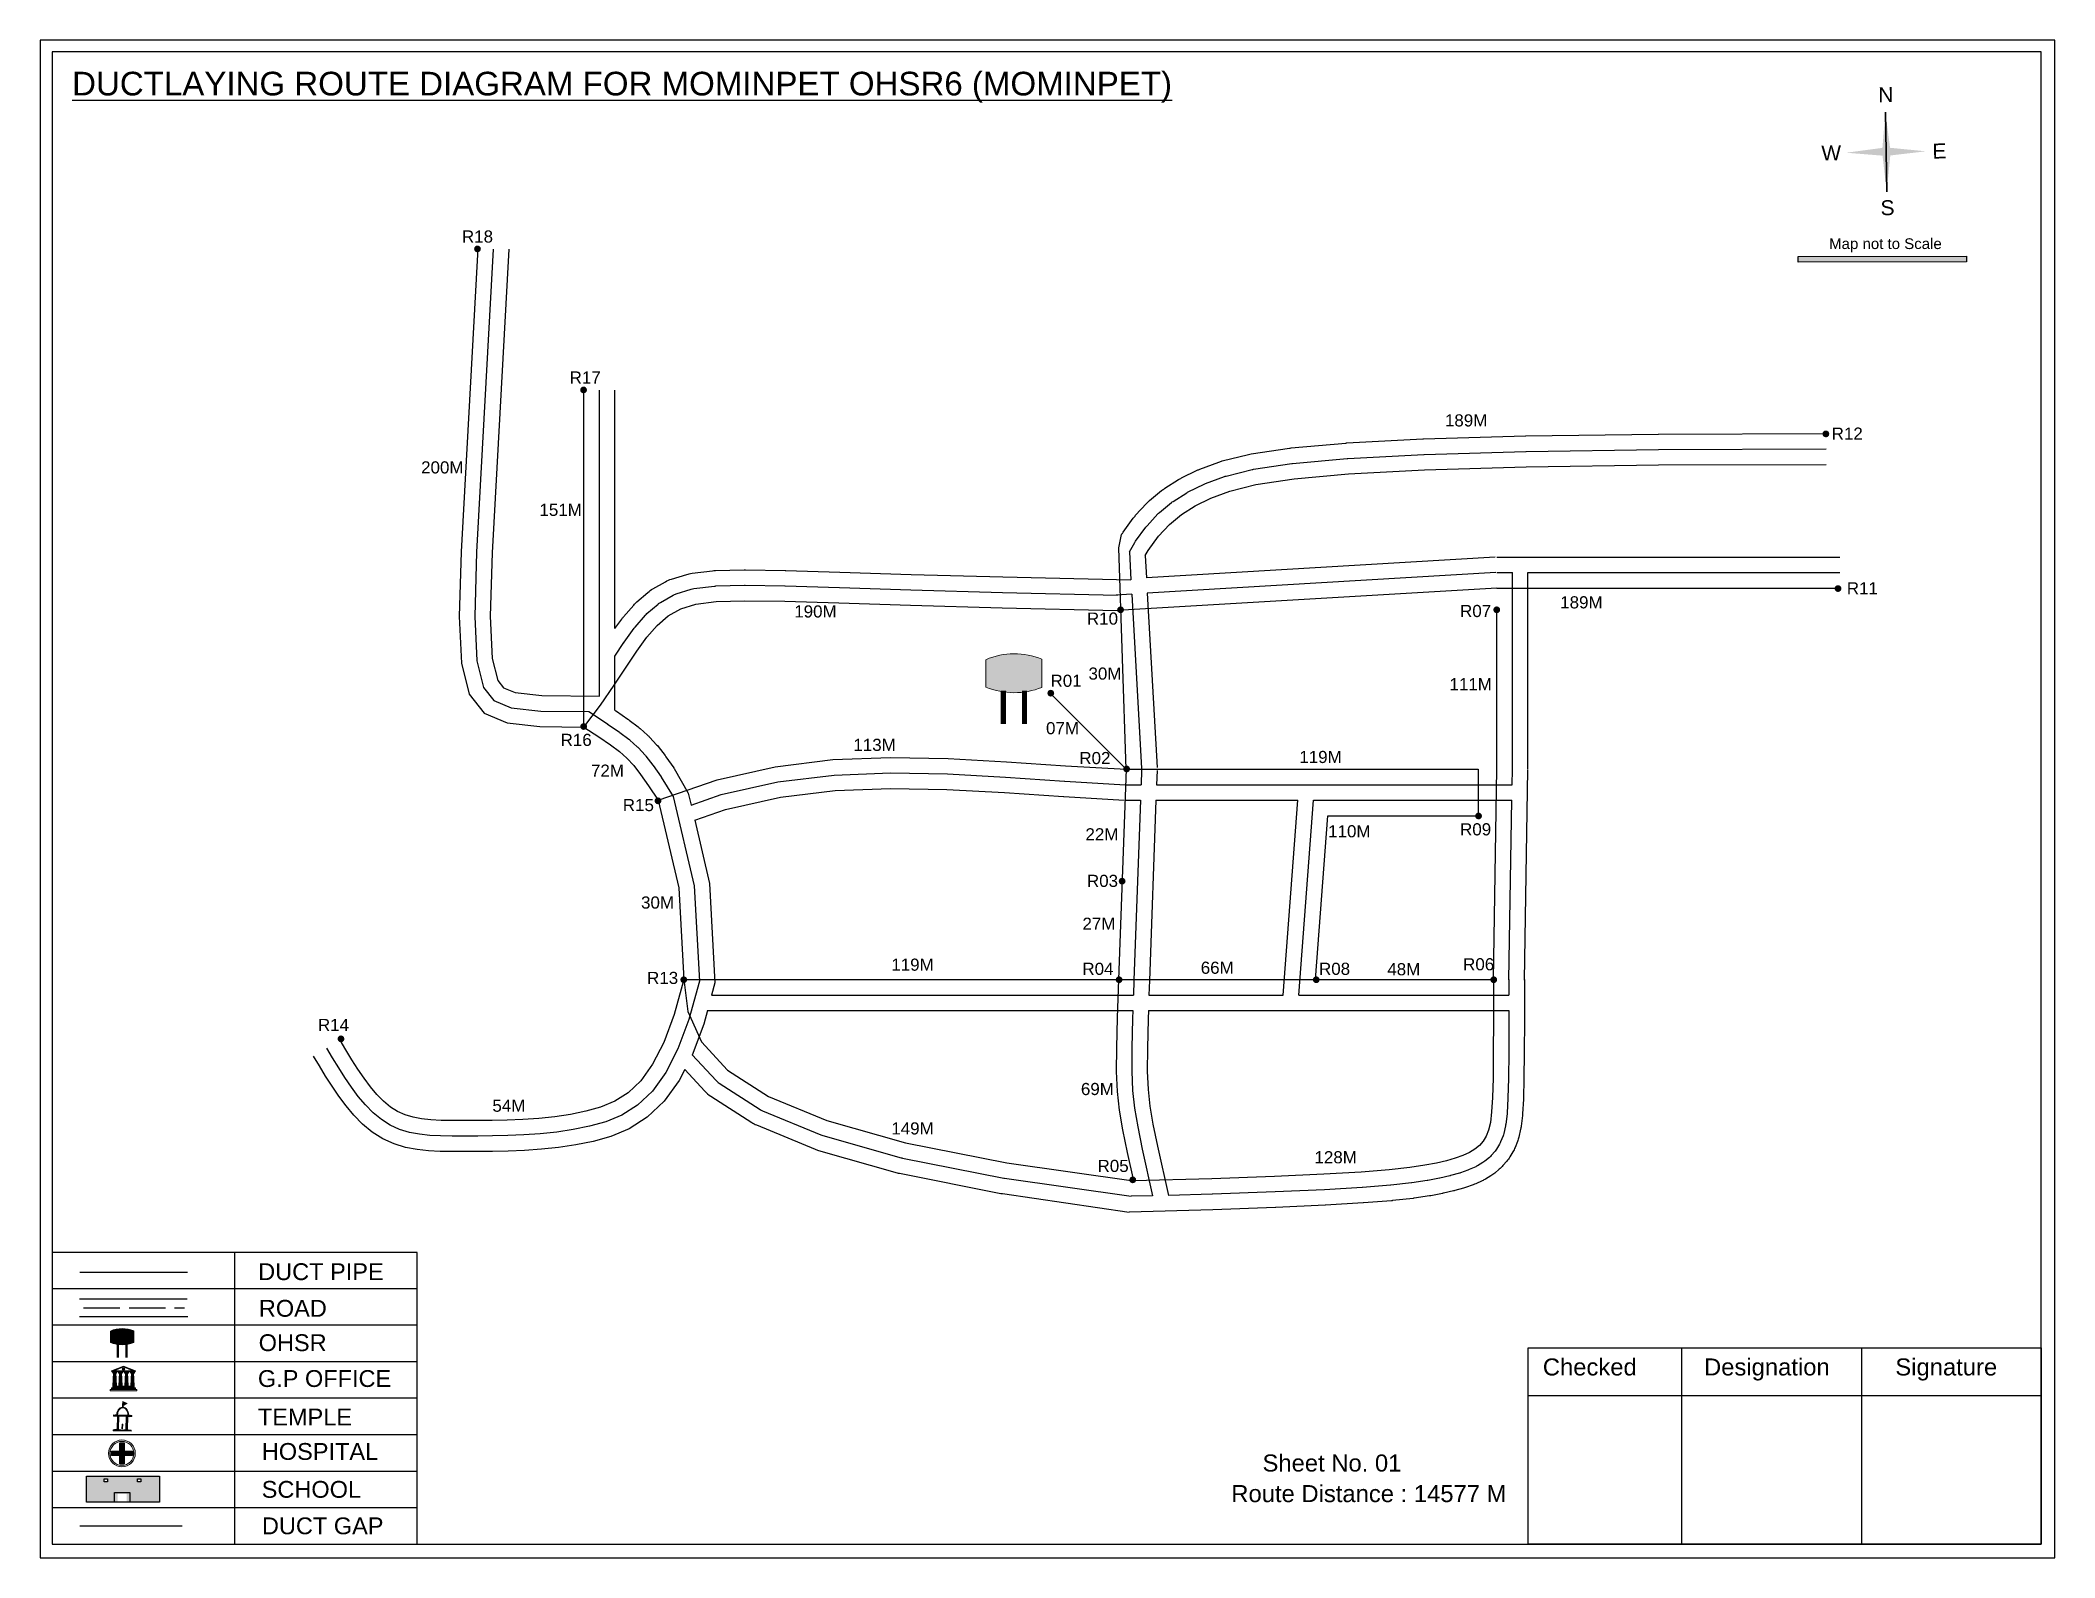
# Model space of a CAD drawing. Header units: inches. Extents: x 777 to 9331, y 1229 to 5049.
# Drawn here: x 2272 to 2937, y 1229 to 1730 of the extents above; entities that cross this region are included whole.
import ezdxf

# ---------------------------------------------------------------- set-up
doc = ezdxf.new("R2010")
doc.units = ezdxf.units.IN
doc.header["$MEASUREMENT"] = 0
doc.linetypes.add('ACAD_ISO02W100', pattern=[15, 12, -3])
doc.layers.add('LANDMARK', color=7, linetype='Continuous')
doc.layers.add('OHT', color=7, linetype='Continuous')
doc.styles.get("Standard").update_dxf_attribs({"font": 'arial.ttf'})

msp = doc.modelspace()

# ---------------------------------------------------------------- texts
at = {"color": 242, "true_color": 0xcd2027}
msp.add_text('%%UDUCTLAYING ROUTE DIAGRAM FOR MOMINPET OHSR6 (MOMINPET)', height=7.8, dxfattribs=at).set_placement((2282.99, 1711.53))
for s, p in [('N', (2878.42, 1709.28)), ('W', (2859.67, 1690.05)), ('E', (2896.27, 1690.69)), ('S', (2879.17, 1671.99))]:
    msp.add_text(s, height=4.95, rotation=1.00631).set_placement(p)
for s, height, p in [('R18', 4, (2411.5, 1663)), ('Map not to Scale', 3.5424, (2862.19, 1660.87)), ('R17', 4, (2447, 1616.5)), ('189M', 4, (2735.54, 1602.36)), ('R12', 4, (2863.03, 1598)), ('200M', 4, (2398.04, 1586.86)), ('151M', 4, (2437.04, 1572.86)), ('R11', 4, (2868.03, 1547)), ('190M', 4, (2521.04, 1539.36)), ('R10', 4, (2617.53, 1537)), ('R07', 4, (2740.53, 1539.5)), ('189M', 4, (2773.54, 1542.36)), ('30M', 4, (2618.04, 1518.86)), ('R01', 4, (2605.53, 1516.5)), ('111M', 4, (2737.04, 1515.36)), ('R16', 4, (2444.03, 1497)), ('07M', 4, (2604.04, 1500.86)), ('113M', 4, (2540.54, 1495.36)), ('R02', 4, (2615.03, 1491)), ('119M', 4, (2687.54, 1491.36)), ('72M', 4, (2454.04, 1486.86)), ('R15', 4, (2464.53, 1475.5)), ('22M', 4, (2617.04, 1465.86)), ('110M', 4, (2697.04, 1466.86)), ('R09', 4, (2740.53, 1467.5)), ('R03', 4, (2617.53, 1450.5)), ('30M', 4, (2470.54, 1443.36)), ('27M', 4, (2616.04, 1436.36)), ('R13', 4, (2472.53, 1418.5)), ('119M', 4, (2553.04, 1422.86)), ('R04', 4, (2616.03, 1421.5)), ('66M', 4, (2655.04, 1421.86)), ('R08', 4, (2694.03, 1421.5)), ('48M', 4, (2716.54, 1421.36)), ('R06', 4, (2741.53, 1423)), ('R14', 4, (2364.03, 1403)), ('69M', 4, (2615.54, 1381.86)), ('54M', 4, (2421.54, 1376.36)), ('149M', 4, (2553.04, 1368.86)), ('128M', 4, (2692.54, 1359.36)), ('R05', 4, (2621.03, 1356.5)), ('DUCT PIPE', 5.551, (2344.33, 1320.84)), ('ROAD ', 5.551, (2344.56, 1308.76)), ('OHSR', 5.551, (2344.49, 1297.42)), ('Checked', 5.616, (2767.81, 1289.39)), ('Designation', 5.616, (2820.95, 1289.39)), ('Signature', 5.616, (2884.02, 1289.39)), ('G.P OFFICE', 5.551, (2344.24, 1285.6)), ('TEMPLE', 5.551, (2344.24, 1272.91)), ('HOSPITAL', 5.551, (2345.53, 1261.55)), ('Sheet No. 01', 5.616, (2675.4, 1257.71)), ('SCHOOL', 5.551, (2345.49, 1249.05)), ('Route Distance : 14577 M', 5.616, (2665.12, 1247.62)), ('DUCT GAP', 5.551, (2345.57, 1237.02))]:
    msp.add_text(s, height=height).set_placement(p)

# ---------------------------------------------------------------- blocks, each defined once
blk = doc.blocks.new('OHT')
at = {"linetype": 'Continuous', "lineweight": 0, "true_color": 0x0ffffc}
blk.add_hatch(color=4, dxfattribs=at).paths.add_polyline_path([(0.012, 1), (0, 1, 0.101323), (-0.4, 0.916), (-0.4, 0.525, 0.194075), (0.399, 0.521), (0.399, 0.921, 0.097877)])
at = {"color": 4, "linetype": 'Continuous', "lineweight": 0, "true_color": 0x0ffffc, "flags": 128}
for points in [[(-0.4, 0.525), (-0.4, 0.916)], [(0.399, 0.521), (0.399, 0.921)]]:
    blk.add_lwpolyline(points, dxfattribs=at)
at = {"color": 4, "linetype": 'Continuous', "lineweight": 0, "true_color": 0x0ffffc, "const_width": 0.075, "flags": 128}
for points in [[(-0.15, 0), (-0.15, 0.475)], [(0.15, 0), (0.15, 0.473)]]:
    blk.add_lwpolyline(points, dxfattribs=at)
at = {"color": 4, "linetype": 'Continuous', "lineweight": 0, "true_color": 0x0ffffc}
for centre, radius, start, end in [((0.006, -0.019), 1.019, 67.3109, 113.4711), ((0.004, 1.513), 1.068, 247.7682, 291.7007)]:
    blk.add_arc(centre, radius, start, end, dxfattribs=at)
blk = doc.blocks.new('Government_Office')
at = {"linetype": 'Continuous', "lineweight": 0, "true_color": 0xff0000}
h = blk.add_hatch(color=1, dxfattribs=at)
h.paths.add_polyline_path([(0.44, 0.72), (0.45, 0.75), (0, 0.93), (-0.45, 0.75), (-0.44, 0.72)])
h.paths.add_polyline_path([(0.355, 0.75), (-0.355, 0.75), (0, 0.9)], flags=16)
h.paths.add_polyline_path([(0, 0.778, -1), (0, 0.872, -1)], flags=0)
h = blk.add_hatch(color=1, dxfattribs=at)
edge = h.paths.add_edge_path()
edge.add_arc((0, 0.825), 0.0467, 90, 270)
edge.add_arc((0, 0.825), 0.0467, 270, 450)
for points in [[(-0.5, 0.05), (0.5, 0.05), (0.5, 0), (-0.5, 0)], [(-0.45, 0.075), (-0.45, 0.12), (0.45, 0.12), (0.45, 0.075)], [(-0.4, 0.14), (-0.4, 0.18), (0.4, 0.18), (0.4, 0.14)]]:
    blk.add_hatch(color=1, dxfattribs=at).paths.add_polyline_path(points)
h = blk.add_hatch(color=1, dxfattribs=at)
edge = h.paths.add_edge_path()
edge.add_line((-0.27, 0.195), (-0.295, 0.675))
edge.add_line((-0.295, 0.675), (-0.29, 0.675))
edge.add_arc((-0.278, 0.688), 0.0176, 225.30401, 441.56588)
edge.add_line((-0.275, 0.705), (-0.395, 0.705))
edge.add_arc((-0.392, 0.688), 0.0176, 98.43412, 314.69599)
edge.add_line((-0.38, 0.675), (-0.375, 0.675))
edge.add_line((-0.375, 0.675), (-0.4, 0.195))
edge.add_line((-0.4, 0.195), (-0.27, 0.195))
h = blk.add_hatch(color=1, dxfattribs=at)
edge = h.paths.add_edge_path()
edge.add_line((-0.047, 0.195), (-0.072, 0.675))
edge.add_line((-0.072, 0.675), (-0.067, 0.675))
edge.add_arc((-0.054, 0.688), 0.0176, 225.30401, 441.56588)
edge.add_line((-0.052, 0.705), (-0.172, 0.705))
edge.add_arc((-0.169, 0.688), 0.0176, 98.43412, 314.69599)
edge.add_line((-0.157, 0.675), (-0.152, 0.675))
edge.add_line((-0.152, 0.675), (-0.177, 0.195))
edge.add_line((-0.177, 0.195), (-0.047, 0.195))
h = blk.add_hatch(color=1, dxfattribs=at)
edge = h.paths.add_edge_path()
edge.add_line((0.177, 0.195), (0.152, 0.675))
edge.add_line((0.152, 0.675), (0.157, 0.675))
edge.add_arc((0.169, 0.688), 0.0176, 225.30401, 441.56588)
edge.add_line((0.172, 0.705), (0.052, 0.705))
edge.add_arc((0.054, 0.688), 0.0176, 98.43412, 314.69599)
edge.add_line((0.067, 0.675), (0.072, 0.675))
edge.add_line((0.072, 0.675), (0.047, 0.195))
edge.add_line((0.047, 0.195), (0.177, 0.195))
h = blk.add_hatch(color=1, dxfattribs=at)
edge = h.paths.add_edge_path()
edge.add_line((0.4, 0.195), (0.375, 0.675))
edge.add_line((0.375, 0.675), (0.38, 0.675))
edge.add_arc((0.392, 0.688), 0.0176, 225.30401, 441.56588)
edge.add_line((0.395, 0.705), (0.275, 0.705))
edge.add_arc((0.278, 0.688), 0.0176, 98.43412, 314.69599)
edge.add_line((0.29, 0.675), (0.295, 0.675))
edge.add_line((0.295, 0.675), (0.27, 0.195))
edge.add_line((0.27, 0.195), (0.4, 0.195))
at = {"color": 1, "linetype": 'Continuous', "lineweight": 0, "true_color": 0xff0000, "flags": 128}
for points in [[(-0.45, 0.75), (-0.44, 0.72), (0.44, 0.72), (0.45, 0.75), (0, 0.93)], [(-0.355, 0.75), (0.355, 0.75), (0, 0.9)], [(-0.5, 0.05), (0.5, 0.05), (0.5, 0), (-0.5, 0)], [(-0.45, 0.075), (-0.45, 0.12), (0.45, 0.12), (0.45, 0.075)], [(-0.4, 0.14), (-0.4, 0.18), (0.4, 0.18), (0.4, 0.14)]]:
    blk.add_lwpolyline(points, close=True, dxfattribs=at)
for points in [[(0, 0.872, 1), (0, 0.778, 1)], [(-0.27, 0.195), (-0.295, 0.675), (-0.29, 0.675, 1.379694), (-0.275, 0.705), (-0.395, 0.705, 1.379694), (-0.38, 0.675), (-0.375, 0.675), (-0.4, 0.195)], [(-0.047, 0.195), (-0.072, 0.675), (-0.067, 0.675, 1.379694), (-0.052, 0.705), (-0.172, 0.705, 1.379694), (-0.157, 0.675), (-0.152, 0.675), (-0.177, 0.195)], [(0.177, 0.195), (0.152, 0.675), (0.157, 0.675, 1.379694), (0.172, 0.705), (0.052, 0.705, 1.379694), (0.067, 0.675), (0.072, 0.675), (0.047, 0.195)], [(0.4, 0.195), (0.375, 0.675), (0.38, 0.675, 1.379694), (0.395, 0.705), (0.275, 0.705, 1.379694), (0.29, 0.675), (0.295, 0.675), (0.27, 0.195)]]:
    blk.add_lwpolyline(points, format="xyb", close=True, dxfattribs=at)
blk = doc.blocks.new('Temple')
at = {"linetype": 'Continuous', "lineweight": 0, "true_color": 0xff0000}
h = blk.add_hatch(color=1, dxfattribs=at)
edge = h.paths.add_edge_path()
edge.add_line((0.175, 0.49), (0.225, 0.49))
edge.add_line((0.225, 0.49), (0.225, 0.497))
edge.add_line((0.225, 0.497), (0.307, 0.497))
edge.add_line((0.307, 0.497), (0.307, 0.533))
edge.add_line((0.307, 0.533), (0.257, 0.533))
edge.add_line((0.257, 0.533), (0.257, 0.54))
edge.add_line((0.257, 0.54), (0.2, 0.54))
edge.add_spline(control_points=[(0.2, 0.54), (0.2, 0.589), (0.19, 0.638), (0.142, 0.743), (0.092, 0.79), (0.027, 0.805), (0.02, 0.806), (0.012, 0.806)], knot_values=[4.712389, 4.712389, 4.712389, 4.712389, 5.278166, 5.278166, 6.117402, 6.117402, 6.223801, 6.223801, 6.223801, 6.223801], degree=3, periodic=0)
edge.add_line((0.012, 0.806), (0.012, 0.79))
edge.add_line((0.012, 0.79), (-0.012, 0.79))
edge.add_line((-0.012, 0.79), (-0.012, 0.806))
edge.add_spline(control_points=[(-0.012, 0.806), (-0.055, 0.802), (-0.096, 0.781), (-0.171, 0.699), (-0.197, 0.628), (-0.2, 0.55), (-0.2, 0.545), (-0.2, 0.54)], knot_values=[6.343965, 6.343965, 6.343965, 6.343965, 6.956638, 6.956638, 7.795874, 7.795874, 7.853982, 7.853982, 7.853982, 7.853982], degree=3, periodic=0)
edge.add_line((-0.2, 0.54), (-0.257, 0.54))
edge.add_line((-0.257, 0.54), (-0.257, 0.533))
edge.add_line((-0.257, 0.533), (-0.307, 0.533))
edge.add_line((-0.307, 0.533), (-0.307, 0.497))
edge.add_line((-0.307, 0.497), (-0.225, 0.497))
edge.add_line((-0.225, 0.497), (-0.225, 0.49))
edge.add_line((-0.225, 0.49), (-0.175, 0.49))
edge.add_line((-0.175, 0.49), (-0.175, 0.07))
edge.add_arc((-0.205, 0.07), 0.03, -90, 0, ccw=False)
edge.add_line((-0.205, 0.04), (-0.257, 0.04))
edge.add_line((-0.257, 0.04), (-0.257, 0.033))
edge.add_line((-0.257, 0.033), (-0.307, 0.033))
edge.add_line((-0.307, 0.033), (-0.307, 0))
edge.add_line((-0.307, 0), (0.307, 0))
edge.add_line((0.307, 0), (0.307, 0.033))
edge.add_line((0.307, 0.033), (0.257, 0.033))
edge.add_line((0.257, 0.033), (0.257, 0.04))
edge.add_line((0.257, 0.04), (0.205, 0.04))
edge.add_arc((0.205, 0.07), 0.03, 180, 270, ccw=False)
edge.add_line((0.175, 0.07), (0.175, 0.49))
h.paths.add_polyline_path([(0.125, 0.07, -0.414214), (0.095, 0.04), (0.05, 0.04), (0.05, 0.033), (-0.05, 0.033), (-0.05, 0.04), (-0.095, 0.04, -0.414214), (-0.125, 0.07), (-0.125, 0.497), (0.125, 0.497)], flags=16)
edge = h.paths.add_edge_path(flags=16)
edge.add_ellipse((0, 0.54), major_axis=(0, 0.242), ratio=0.722808, start_angle=270, end_angle=450, ccw=False)
edge.add_line((0.175, 0.54), (-0.175, 0.54))
h.paths.add_polyline_path([(0.012, 0.23), (0.012, 0.07), (-0.012, 0.07), (-0.012, 0.23)], flags=0)
h = blk.add_hatch(color=1, dxfattribs=at)
edge = h.paths.add_edge_path()
edge.add_line((0.012, 0.857), (0, 0.85))
edge.add_line((0, 0.85), (-0.003, 0.925))
edge.add_line((-0.003, 0.925), (-0.012, 0.925))
edge.add_line((-0.012, 0.925), (-0.012, 0.806))
edge.add_spline(control_points=[(-0.012, 0.806), (-0.004, 0.807), (0.004, 0.807), (0.012, 0.806)], knot_values=[6.223801, 6.223801, 6.223801, 6.223801, 6.343965, 6.343965, 6.343965, 6.343965], degree=3, periodic=0)
edge.add_line((0.012, 0.806), (0.012, 0.857))
h = blk.add_hatch(color=1, dxfattribs=at)
edge = h.paths.add_edge_path()
edge.add_line((0.012, 0.79), (0.012, 0.806))
edge.add_spline(control_points=[(0.012, 0.806), (0.004, 0.807), (-0.004, 0.807), (-0.012, 0.806)], knot_values=[6.223801, 6.223801, 6.223801, 6.223801, 6.343965, 6.343965, 6.343965, 6.343965], degree=3, periodic=0)
edge.add_line((-0.012, 0.806), (-0.012, 0.79))
edge.add_line((-0.012, 0.79), (0.012, 0.79))
at = {"linetype": 'Continuous', "lineweight": 0, "true_color": 0xe66000}
blk.add_hatch(color=32, dxfattribs=at).paths.add_polyline_path([(-0.006, 1), (0.147, 0.931), (0, 0.85)])
at = {"color": 1, "linetype": 'Continuous', "lineweight": 0, "true_color": 0xff0000, "flags": 128}
for points in [[(0.012, 0.925), (-0.012, 0.925), (-0.012, 0.79), (0.012, 0.79)], [(0.012, 0.23), (-0.012, 0.23), (-0.012, 0.07), (0.012, 0.07)]]:
    blk.add_lwpolyline(points, close=True, dxfattribs=at)
at = {"color": 32, "linetype": 'Continuous', "lineweight": 0, "true_color": 0xe66000, "flags": 128}
blk.add_lwpolyline([(-0.006, 1), (0.147, 0.931), (0, 0.85), (-0.006, 1)], dxfattribs=at)
at = {"color": 1, "linetype": 'Continuous', "lineweight": 0, "true_color": 0xff0000, "flags": 128}
blk.add_lwpolyline([(0.2, 0.54), (0.257, 0.54), (0.257, 0.533), (0.307, 0.533), (0.307, 0.497), (0.225, 0.497), (0.225, 0.49), (0.175, 0.49), (0.175, 0.07, 0.414214), (0.205, 0.04), (0.257, 0.04), (0.257, 0.033), (0.307, 0.033), (0.307, 0), (-0.307, 0), (-0.307, 0.033), (-0.257, 0.033), (-0.257, 0.04), (-0.205, 0.04, 0.414214), (-0.175, 0.07), (-0.175, 0.49), (-0.225, 0.49), (-0.225, 0.497), (-0.307, 0.497), (-0.307, 0.533), (-0.257, 0.533), (-0.257, 0.54), (-0.2, 0.54)], format="xyb", dxfattribs=at)
blk.add_lwpolyline([(-0.175, 0.54), (0.175, 0.54)], dxfattribs=at)
blk.add_lwpolyline([(0.125, 0.497), (0.125, 0.07, -0.414214), (0.095, 0.04), (0.05, 0.04), (0.05, 0.033), (-0.05, 0.033), (-0.05, 0.04), (-0.095, 0.04, -0.414214), (-0.125, 0.07), (-0.125, 0.497)], format="xyb", close=True, dxfattribs=at)
at = {"color": 1, "linetype": 'Continuous', "lineweight": 0, "true_color": 0xff0000}
blk.add_ellipse((0, 0.54), major_axis=(0, 0.242), ratio=0.722808, start_param=4.712389, end_param=7.853982, dxfattribs=at)
blk.add_open_spline([(0.2, 0.54), (0.2, 0.589), (0.19, 0.638), (0.142, 0.743), (0.092, 0.79), (-0.023, 0.816), (-0.085, 0.794), (-0.171, 0.699), (-0.197, 0.628), (-0.2, 0.55), (-0.2, 0.545), (-0.2, 0.54)], degree=3, knots=[4.712389, 4.712389, 4.712389, 4.712389, 5.278166, 5.278166, 6.117402, 6.117402, 6.956638, 6.956638, 7.795874, 7.795874, 7.853982, 7.853982, 7.853982, 7.853982], dxfattribs=at)
blk = doc.blocks.new('*U15')
at = {"color": 0, "linetype": 'ACAD_ISO02W100', "transparency": 16777216}
blk.add_line((-16.47, 0), (16.78, 0), dxfattribs=at)
blk = doc.blocks.new('Hospital')
at = {"linetype": 'Continuous', "lineweight": 0, "true_color": 0x000000}
h = blk.add_hatch(color=18, dxfattribs=at)
h.paths.add_polyline_path([(-0.5, 0, 1), (0.5, 0, 1)])
h.paths.add_polyline_path([(0.446, 0, -1), (-0.446, 0, -1)], flags=16)
at = {"linetype": 'Continuous', "true_color": 0xff0000}
blk.add_hatch(color=1, dxfattribs=at).paths.add_polyline_path([(-0.394, 0.08), (-0.08, 0.08), (-0.08, 0.394), (0.08, 0.394), (0.08, 0.08), (0.394, 0.08), (0.394, -0.08), (0.08, -0.08), (0.08, -0.394), (-0.08, -0.394), (-0.08, -0.08), (-0.394, -0.08)])
at = {"color": 1, "linetype": 'Continuous', "true_color": 0xff0000, "flags": 128}
blk.add_lwpolyline([(-0.394, 0.08), (-0.08, 0.08), (-0.08, 0.394), (0.08, 0.394), (0.08, 0.08), (0.394, 0.08), (0.394, -0.08), (0.08, -0.08), (0.08, -0.394), (-0.08, -0.394), (-0.08, -0.08), (-0.394, -0.08)], close=True, dxfattribs=at)
at = {"color": 18, "linetype": 'Continuous', "lineweight": 0, "true_color": 0x000000}
for radius in [0.5, 0.446]:
    blk.add_circle((0, 0), radius, dxfattribs=at)

# ---------------------------------------------------------------- hatches: boundary and pattern name
at = {"ltscale": 0.5}
h = msp.add_hatch(color=5, dxfattribs=at)
h.dxf.hatch_style = 1
h.paths.add_polyline_path([(2417.74, 1660.9, 1), (2415.5, 1660.9, 1)])
at = {"true_color": 0x0093dd}
h = msp.add_hatch(color=142, dxfattribs=at)
h.dxf.hatch_style = 1
h.paths.add_polyline_path([(2852.01, 1658.37), (2852.01, 1656.52), (2907.52, 1656.65), (2907.52, 1658.49)])
at = {"ltscale": 0.5}
h = msp.add_hatch(color=5, dxfattribs=at)
h.dxf.hatch_style = 1
h.paths.add_polyline_path([(2452.71, 1614.4, 1), (2450.47, 1614.4, 1)])
h = msp.add_hatch(color=5, dxfattribs=at)
h.dxf.hatch_style = 1
h.paths.add_polyline_path([(2862.24, 1599.9, 1), (2860, 1599.9, 1)])
h = msp.add_hatch(color=5, dxfattribs=at)
h.dxf.hatch_style = 1
h.paths.add_polyline_path([(2866.24, 1548.9, 1), (2864, 1548.9, 1)])
h = msp.add_hatch(color=5, dxfattribs=at)
h.dxf.hatch_style = 1
h.paths.add_polyline_path([(2629.74, 1541.9, 1), (2627.5, 1541.9, 1)])
h = msp.add_hatch(color=5, dxfattribs=at)
h.dxf.hatch_style = 1
h.paths.add_polyline_path([(2753.74, 1541.9, 1), (2751.5, 1541.9, 1)])
h = msp.add_hatch(color=5, dxfattribs=at)
h.dxf.hatch_style = 1
h.paths.add_polyline_path([(2606.74, 1514.4, 1), (2604.5, 1514.4, 1)])
h = msp.add_hatch(color=5, dxfattribs=at)
h.dxf.hatch_style = 1
h.paths.add_polyline_path([(2452.74, 1503.4, 1), (2450.5, 1503.4, 1)])
h = msp.add_hatch(color=5, dxfattribs=at)
h.dxf.hatch_style = 1
h.paths.add_polyline_path([(2631.74, 1489.4, 1), (2629.5, 1489.4, 1)])
h = msp.add_hatch(color=5, dxfattribs=at)
h.dxf.hatch_style = 1
h.paths.add_polyline_path([(2477.24, 1478.9, 1), (2475, 1478.9, 1)])
h = msp.add_hatch(color=5, dxfattribs=at)
h.dxf.hatch_style = 1
h.paths.add_polyline_path([(2747.74, 1473.9, 1), (2745.5, 1473.9, 1)])
h = msp.add_hatch(color=5, dxfattribs=at)
h.dxf.hatch_style = 1
h.paths.add_polyline_path([(2630.24, 1452.4, 1), (2628, 1452.4, 1)])
h = msp.add_hatch(color=5, dxfattribs=at)
h.dxf.hatch_style = 1
h.paths.add_polyline_path([(2485.74, 1419.9, 1), (2483.5, 1419.9, 1)])
h = msp.add_hatch(color=5, dxfattribs=at)
h.dxf.hatch_style = 1
h.paths.add_polyline_path([(2629.24, 1419.9, 1), (2627, 1419.9, 1)])
h = msp.add_hatch(color=5, dxfattribs=at)
h.dxf.hatch_style = 1
h.paths.add_polyline_path([(2694.24, 1419.9, 1), (2692, 1419.9, 1)])
h = msp.add_hatch(color=5, dxfattribs=at)
h.dxf.hatch_style = 1
h.paths.add_polyline_path([(2752.74, 1419.9, 1), (2750.5, 1419.9, 1)])
h = msp.add_hatch(color=5, dxfattribs=at)
h.dxf.hatch_style = 1
h.paths.add_polyline_path([(2372.74, 1400.4, 1), (2370.5, 1400.4, 1)])
h = msp.add_hatch(color=5, dxfattribs=at)
h.dxf.hatch_style = 1
h.paths.add_polyline_path([(2633.74, 1353.9, 1), (2631.5, 1353.9, 1)])
at = {"true_color": 0xc8c92d}
h = msp.add_hatch(color=52, dxfattribs=at)
h.dxf.hatch_style = 1
h.paths.add_polyline_path([(2292.54, 1256.19), (2287.78, 1256.19), (2287.78, 1247.62), (2292.54, 1247.62)])
h.paths.add_polyline_path([(2311.76, 1256.19), (2306.99, 1256.19), (2306.99, 1247.62), (2311.76, 1247.62)])
at = {"true_color": 0x22346e}
h = msp.add_hatch(color=159, dxfattribs=at)
h.dxf.hatch_style = 1
h.paths.add_polyline_path([(2306.99, 1256.19), (2292.54, 1256.19), (2292.54, 1247.62), (2297.97, 1247.62), (2297.97, 1250.42), (2300.95, 1250.42), (2300.95, 1247.62), (2306.99, 1247.62)])
h.paths.add_polyline_path([(2294.61, 1254.28), (2293.55, 1254.28), (2293.55, 1255.26), (2294.61, 1255.26)], flags=16)
h.paths.add_polyline_path([(2304.57, 1254.28), (2304.57, 1255.26), (2305.63, 1255.26), (2305.63, 1254.28)], flags=16)

# ---------------------------------------------------------------- linework, layer by layer
for p, q in [((2881.18, 1679.72), (2880.72, 1706.01)), ((2880.72, 1706.01), (2881.18, 1679.72)), ((2881.18, 1679.72), (2880.72, 1706.01)), ((2880.95, 1692.84), (2881.18, 1679.72)), ((2456.81, 1513.38), (2456.81, 1614.28)), ((2461.92, 1535.72), (2461.92, 1614.28)), ((2631.53, 1561.05), (2632.05, 1551.78)), ((2636.71, 1559.78), (2637.12, 1552.46)), ((2752.06, 1559.25), (2637.12, 1552.46)), ((2752.36, 1554.16), (2637.41, 1547.36)), ((2752.66, 1559.27), (2865.69, 1559.27)), ((2752.66, 1554.16), (2757.77, 1554.16)), ((2757.77, 1489.31), (2757.77, 1554.16)), ((2762.88, 1489.31), (2762.88, 1554.16)), ((2762.88, 1554.16), (2865.69, 1554.16)), ((2637.41, 1547.36), (2640.63, 1489.88)), ((2632.31, 1547.06), (2627.2, 1546.76)), ((2632.31, 1547.06), (2635.53, 1489.6)), ((2461.92, 1508.75), (2461.92, 1526.62)), ((2635.54, 1489.13), (2635.36, 1484.2)), ((2640.64, 1488.94), (2640.47, 1484.2)), ((2757.69, 1484.2), (2757.77, 1489.23)), ((2761.72, 1419.78), (2762.88, 1489.14)), ((2630.43, 1484.2), (2635.36, 1484.2)), ((2640.47, 1484.2), (2757.69, 1484.2)), ((2630.43, 1479.1), (2635.17, 1479.1)), ((2635.17, 1479.1), (2633.03, 1419.76)), ((2640.28, 1479.1), (2638.13, 1419.58)), ((2640.28, 1479.1), (2687.04, 1479.1)), ((2682.2, 1414.84), (2687.04, 1479.1)), ((2687.33, 1414.84), (2692.16, 1479.1)), ((2692.16, 1479.1), (2757.6, 1479.1)), ((2756.62, 1419.86), (2757.6, 1479.1)), ((2493.81, 1414.84), (2627.92, 1414.84)), ((2627.92, 1414.84), (2632.86, 1414.84)), ((2637.97, 1414.84), (2682.2, 1414.84)), ((2687.33, 1414.84), (2756.62, 1414.84)), ((2492.42, 1409.73), (2627.92, 1409.73)), ((2627.92, 1409.73), (2632.68, 1409.73)), ((2637.79, 1409.73), (2756.61, 1409.73)), ((2336.56, 1329.99), (2336.56, 1233.77)), ((2396.7, 1317.97), (2276.42, 1317.97)), ((2285.44, 1314.64), (2320.92, 1314.64)), ((2285.44, 1308.83), (2321.1, 1308.83)), ((2396.7, 1305.94), (2276.42, 1305.94)), ((2396.7, 1293.91), (2276.42, 1293.91)), ((2396.7, 1281.88), (2276.42, 1281.88)), ((2396.7, 1269.86), (2276.42, 1269.86)), ((2276.42, 1257.83), (2396.7, 1257.83)), ((2276.42, 1245.8), (2396.7, 1245.8)), ((2276.42, 1235.25), (2276.42, 1234.31)), ((2276.42, 1234.31), (2276.42, 1233.77))]:
    msp.add_line(p, q)
at = {"color": 1}
msp.add_line((2880.72, 1706.01), (2880.95, 1692.85), dxfattribs=at)
at = {"color": 5}
for p, q in [((2451.71, 1503.24), (2451.71, 1614.28)), ((2752.66, 1549.06), (2627.5, 1541.66)), ((2752.66, 1549.06), (2865.69, 1549.06)), ((2752.66, 1489.31), (2752.66, 1541.78)), ((2630.43, 1489.31), (2605.75, 1514.03)), ((2630.43, 1489.31), (2627.92, 1419.95)), ((2630.43, 1489.31), (2746.5, 1489.31)), ((2746.5, 1489.31), (2746.5, 1473.99)), ((2751.51, 1419.95), (2752.66, 1489.31)), ((2692.83, 1419.95), (2696.9, 1473.99)), ((2696.9, 1473.99), (2746.5, 1473.99)), ((2484.62, 1419.95), (2627.92, 1419.95)), ((2627.92, 1419.95), (2751, 1419.95))]:
    msp.add_line(p, q, dxfattribs=at)
at = {"color": 242, "true_color": 0xcd2027}
for p, q in [((2813.5, 1298.5), (2813.5, 1233.72)), ((2872.85, 1298.5), (2872.85, 1233.72)), ((2762.97, 1282.8), (2932.06, 1282.8))]:
    msp.add_line(p, q, dxfattribs=at)
for points in [[(2272.5, 1729.72), (2272.5, 1229.28), (2936.55, 1229.28), (2936.55, 1729.72)], [(2276.42, 1725.89), (2276.42, 1233.77), (2932.06, 1233.77), (2932.06, 1725.89)], [(2276.42, 1233.77), (2396.7, 1233.77), (2396.7, 1329.99), (2276.42, 1329.99), (2276.42, 1234.71)], [(2311.81, 1256.19), (2311.81, 1247.62), (2287.78, 1247.62), (2287.78, 1256.19)], [(2294.61, 1255.26), (2294.61, 1254.28), (2293.55, 1254.28), (2293.55, 1255.26)], [(2304.57, 1254.28), (2304.57, 1255.26), (2305.63, 1255.26), (2305.63, 1254.28)]]:
    msp.add_lwpolyline(points, close=True)
at = {"color": 5}
for points in [[(2416.71, 1661.06), (2411.23, 1561.06), (2410.59, 1539.66), (2411.33, 1524.31), (2413.91, 1514.03), (2418.78, 1507.79), (2426.4, 1504.58), (2437.22, 1503.4), (2451.72, 1503.24)], [(2451.71, 1503.24), (2457.13, 1510.41), (2461.7, 1516.99), (2465.62, 1522.95), (2469.13, 1528.26), (2472.46, 1532.88), (2475.83, 1536.77), (2479.48, 1539.91), (2483.62, 1542.26), (2488.62, 1543.8), (2495.33, 1544.64), (2504.77, 1544.9), (2517.91, 1544.7), (2535.76, 1544.15), (2559.31, 1543.38), (2589.56, 1542.51), (2627.5, 1541.66)], [(2451.71, 1503.24), (2456.63, 1500), (2460.44, 1497.39), (2463.44, 1495.13), (2465.9, 1492.93), (2468.12, 1490.51), (2470.38, 1487.59), (2472.96, 1483.89), (2476.16, 1479.12)], [(2476.16, 1479.12), (2495.58, 1485.85), (2514.74, 1490.16), (2533.75, 1492.48), (2552.72, 1493.23), (2571.76, 1492.86), (2590.99, 1491.79), (2610.51, 1490.47), (2630.43, 1489.31)], [(2476.16, 1479.12), (2483.01, 1450.16), (2484.62, 1419.95), (2481.46, 1408.4), (2478.04, 1399.18), (2474.36, 1392.01), (2470.43, 1386.58), (2466.26, 1382.61), (2461.85, 1379.8), (2457.22, 1377.87), (2452.36, 1376.52), (2447.3, 1375.5), (2442.1, 1374.73), (2436.83, 1374.18), (2431.59, 1373.82), (2426.43, 1373.59), (2421.45, 1373.48), (2416.72, 1373.44), (2412.31, 1373.43), (2408.28, 1373.44), (2404.62, 1373.5), (2401.27, 1373.67), (2398.21, 1373.99), (2395.38, 1374.53), (2392.76, 1375.32), (2390.29, 1376.44), (2387.93, 1377.92), (2385.66, 1379.8), (2383.46, 1382.05), (2381.32, 1384.6), (2379.24, 1387.41), (2377.2, 1390.4), (2375.21, 1393.53), (2373.25, 1396.74), (2371.32, 1399.97)], [(2484.62, 1419.95), (2485.94, 1409.37), (2490.45, 1399.41), (2499.03, 1390.09), (2512.53, 1381.42), (2531.81, 1373.42), (2557.72, 1366.09), (2591.12, 1359.46), (2632.87, 1353.54)], [(2627.92, 1419.95), (2627.48, 1407.28), (2627.22, 1397.41), (2627.21, 1389.58), (2627.51, 1382.99), (2628.16, 1376.86), (2629.23, 1370.43), (2630.78, 1362.92), (2632.87, 1353.54)], [(2751.51, 1419.95), (2751.51, 1406.56), (2751.47, 1395.86), (2751.39, 1387.48), (2751.22, 1381.08), (2750.94, 1376.32), (2750.52, 1372.84), (2749.94, 1370.3), (2749.17, 1368.35), (2748.17, 1366.69), (2746.93, 1365.25), (2745.42, 1363.99), (2743.6, 1362.89), (2741.45, 1361.91), (2738.94, 1361.03), (2736.05, 1360.22), (2732.75, 1359.45), (2728.89, 1358.69), (2723.92, 1357.94), (2717.16, 1357.21), (2707.93, 1356.47), (2695.57, 1355.74), (2679.38, 1355.01), (2658.71, 1354.27), (2632.87, 1353.54)]]:
    msp.add_lwpolyline(points, dxfattribs=at)
for points in [[(2421.81, 1660.78), (2416.33, 1560.85), (2415.7, 1539.7), (2416.41, 1525.07), (2418.6, 1516.32), (2421.99, 1511.98), (2427.69, 1509.58), (2437.53, 1508.51), (2453.28, 1508.33)], [(2426.91, 1660.78), (2421.42, 1560.63), (2420.8, 1539.75), (2421.48, 1525.82), (2423.28, 1518.61), (2425.19, 1516.17), (2428.99, 1514.57), (2437.84, 1513.61), (2456.81, 1513.38)], [(2636.71, 1559.78), (2637.73, 1561.49), (2641.1, 1566.13), (2644.69, 1570.04), (2648.67, 1573.34), (2653.17, 1576.19), (2658.36, 1578.72), (2664.61, 1581.06), (2673.24, 1583.2), (2685.79, 1585.09), (2703.79, 1586.72), (2728.8, 1588.05), (2762.35, 1589.03), (2805.99, 1589.65), (2861.26, 1589.86)], [(2486.1, 1481.47), (2487.04, 1477.49)], [(2481.13, 1480.29), (2488.09, 1450.89), (2489.76, 1419.39), (2486.33, 1406.83), (2482.72, 1397.12), (2478.73, 1389.33), (2474.29, 1383.2), (2469.42, 1378.57), (2464.23, 1375.26), (2458.89, 1373.03), (2453.55, 1371.55), (2448.17, 1370.46), (2442.73, 1369.66), (2437.28, 1369.09), (2431.88, 1368.72), (2426.6, 1368.49), (2421.53, 1368.37), (2416.74, 1368.33), (2412.31, 1368.32), (2408.23, 1368.33), (2404.45, 1368.39), (2400.88, 1368.57), (2397.46, 1368.93), (2394.16, 1369.56), (2390.96, 1370.53), (2387.86, 1371.93), (2384.93, 1373.77), (2382.2, 1376.04), (2379.67, 1378.62), (2377.31, 1381.44), (2375.07, 1384.45), (2372.94, 1387.6), (2370.88, 1390.83), (2368.88, 1394.1), (2366.94, 1397.35)], [(2488.23, 1472.49), (2493.16, 1451.62), (2494.91, 1418.84), (2493.81, 1414.84)], [(2633.03, 1419.77), (2632.86, 1414.84)], [(2638.13, 1419.59), (2637.97, 1414.84)], [(2492.42, 1409.73), (2491.19, 1405.27), (2487.4, 1395.06)], [(2632.68, 1409.73), (2632.59, 1407.12), (2632.33, 1397.34), (2632.32, 1389.69), (2632.6, 1383.37), (2633.22, 1377.56), (2634.25, 1371.37), (2635.78, 1363.99), (2639.19, 1348.61)], [(2637.79, 1409.73), (2637.69, 1406.97), (2637.44, 1397.27), (2637.43, 1389.79), (2637.7, 1383.75), (2638.28, 1378.25), (2639.28, 1372.31), (2640.77, 1365.06), (2644.39, 1348.76)], [(2484.96, 1390.3), (2483.09, 1386.65), (2478.16, 1379.83), (2472.58, 1374.52), (2466.6, 1370.71), (2460.56, 1368.2), (2454.74, 1366.58), (2449.05, 1365.43), (2443.37, 1364.59), (2437.72, 1364.01), (2432.17, 1363.62), (2426.77, 1363.38), (2421.61, 1363.26), (2416.77, 1363.22), (2412.3, 1363.21), (2408.18, 1363.22), (2404.28, 1363.29), (2400.48, 1363.48), (2396.72, 1363.88), (2392.94, 1364.59), (2389.16, 1365.74), (2385.44, 1367.42), (2381.93, 1369.63), (2378.73, 1372.28), (2375.89, 1375.19), (2373.3, 1378.27), (2370.91, 1381.49), (2368.67, 1384.79), (2366.54, 1388.13), (2364.51, 1391.46), (2362.55, 1394.73)], [(2639.19, 1348.61), (2632.15, 1348.48)], [(2296.94, 1247.62), (2296.94, 1250.79), (2301.98, 1250.79), (2301.98, 1247.62)]]:
    msp.add_lwpolyline(points)
at = {"color": 142, "true_color": 0x0093dd}
msp.add_lwpolyline([(2907.52, 1656.65), (2852.01, 1656.52), (2852.01, 1658.37), (2907.52, 1658.49), (2907.52, 1656.65)], dxfattribs=at)
at = {"color": 5}
msp.add_lwpolyline([(2630.43, 1489.31), (2628, 1562.32), (2628.95, 1566.71, -0.022679), (2629.46, 1567.48), (2632.82, 1572.13, -0.029334), (2633.58, 1573.05), (2637.18, 1576.96, -0.033261), (2638.16, 1577.89), (2642.14, 1581.2, -0.032462), (2643.21, 1581.98), (2647.71, 1584.82, -0.027277), (2648.69, 1585.37), (2653.88, 1587.9, -0.024245), (2654.78, 1588.29), (2661.04, 1590.63, -0.028806), (2662.16, 1590.98), (2670.79, 1593.11, -0.023092), (2671.71, 1593.3), (2684.26, 1595.19, -0.014993), (2684.87, 1595.27), (2702.87, 1596.9, -0.009313), (2703.25, 1596.92), (2728.26, 1598.25, -0.005872), (2728.5, 1598.26), (2762.05, 1599.24, -0.003821), (2762.21, 1599.25), (2805.85, 1599.87, -0.002571), (2805.95, 1599.87), (2861.22, 1600.08)], format="xyb", dxfattribs=at)
for points in [[(2631.53, 1561.05), (2633.34, 1564.1, -0.022679), (2633.59, 1564.48), (2636.96, 1569.13, -0.029334), (2637.34, 1569.59), (2640.93, 1573.5, -0.033261), (2641.43, 1573.96), (2645.4, 1577.27, -0.032462), (2645.94, 1577.66), (2650.44, 1580.51, -0.027277), (2650.93, 1580.78), (2656.12, 1583.31, -0.024245), (2656.57, 1583.51), (2662.83, 1585.85, -0.028806), (2663.39, 1586.02), (2672.02, 1588.15, -0.023092), (2672.48, 1588.25), (2685.02, 1590.14, -0.014993), (2685.33, 1590.18), (2703.33, 1591.81, -0.009313), (2703.52, 1591.82), (2728.53, 1593.15, -0.005872), (2728.65, 1593.15), (2762.2, 1594.14, -0.003821), (2762.28, 1594.14), (2805.92, 1594.76, -0.002571), (2805.97, 1594.76), (2861.24, 1594.97)], [(2461.92, 1535.72), (2464.17, 1538.85, -0.022264), (2464.74, 1539.56), (2468.11, 1543.46, -0.036566), (2469.17, 1544.51), (2472.81, 1547.65, -0.048919), (2474.44, 1548.8), (2478.58, 1551.14, -0.053843), (2480.6, 1552.01), (2485.59, 1553.56, -0.043914), (2487.34, 1553.94), (2494.06, 1554.78, -0.024347), (2495.05, 1554.86), (2504.49, 1555.11, -0.010742), (2504.92, 1555.12), (2518.07, 1554.91, -0.003767), (2518.22, 1554.91), (2536.07, 1554.36, -0.000497), (2536.09, 1554.36), (2559.62, 1553.59), (2589.82, 1552.72), (2632.05, 1551.78)], [(2461.92, 1526.62), (2464.87, 1531.08, -0.009968), (2464.99, 1531.24), (2468.32, 1535.86, -0.022264), (2468.6, 1536.22), (2471.97, 1540.11, -0.036566), (2472.5, 1540.64), (2476.14, 1543.78, -0.048919), (2476.96, 1544.35), (2481.1, 1546.7, -0.053843), (2482.11, 1547.13), (2487.1, 1548.68, -0.043914), (2487.98, 1548.87), (2494.7, 1549.71, -0.024347), (2495.19, 1549.75), (2504.63, 1550.01, -0.010742), (2504.85, 1550.01), (2517.99, 1549.81, -0.003767), (2518.07, 1549.8), (2535.92, 1549.26, -0.000497), (2535.93, 1549.26), (2559.47, 1548.49), (2589.69, 1547.62), (2627.61, 1546.77)], [(2453.28, 1508.33), (2459.44, 1504.27, -0.004444), (2459.51, 1504.22), (2463.33, 1501.61, -0.011732), (2463.52, 1501.47), (2466.52, 1499.2, -0.020436), (2466.84, 1498.94), (2469.3, 1496.74, -0.024933), (2469.67, 1496.38), (2471.88, 1493.96, -0.020936), (2472.16, 1493.63), (2474.42, 1490.71, -0.012224), (2474.56, 1490.51), (2477.15, 1486.81, -0.004669), (2477.2, 1486.73), (2481.13, 1480.29)], [(2461.92, 1508.75), (2462.25, 1508.53, -0.004444), (2462.4, 1508.43), (2466.21, 1505.82, -0.011732), (2466.6, 1505.54), (2469.6, 1503.28, -0.020436), (2470.24, 1502.75), (2472.71, 1500.55, -0.024933), (2473.43, 1499.83), (2475.65, 1497.41, -0.020936), (2476.2, 1496.76), (2478.46, 1493.84, -0.012224), (2478.75, 1493.44), (2481.34, 1489.73, -0.004669), (2481.45, 1489.58), (2486.1, 1481.47)], [(2487.04, 1477.49), (2496.98, 1480.93), (2515.61, 1485.12), (2534.16, 1487.38), (2552.77, 1488.12), (2571.57, 1487.76), (2590.67, 1486.7), (2610.16, 1485.37, 0.002498), (2610.21, 1485.37), (2630.14, 1484.21)], [(2488.23, 1472.49), (2498.38, 1476.01), (2516.48, 1480.08), (2534.57, 1482.29), (2552.82, 1483.01), (2571.38, 1482.65), (2590.36, 1481.6), (2609.81, 1480.27, 0.002498), (2609.91, 1480.27), (2629.84, 1479.11)], [(2761.73, 1419.94), (2761.72, 1406.56, -0.000663), (2761.72, 1406.53), (2761.69, 1395.83, -0.001847), (2761.69, 1395.75), (2761.6, 1387.37, -0.004023), (2761.6, 1387.21), (2761.43, 1380.81, -0.008021), (2761.42, 1380.49), (2761.14, 1375.72, -0.015165), (2761.08, 1375.11), (2760.66, 1371.63, -0.026446), (2760.48, 1370.56), (2759.9, 1368.02, -0.038152), (2759.44, 1366.54), (2758.66, 1364.59, -0.040702), (2757.93, 1363.1), (2756.93, 1361.44, -0.042457), (2755.92, 1360.04), (2754.68, 1358.59, -0.041885), (2753.46, 1357.39), (2751.95, 1356.14, -0.036907), (2750.72, 1355.26), (2748.9, 1354.16, -0.029681), (2747.83, 1353.59), (2745.68, 1352.61, -0.022355), (2744.83, 1352.27), (2742.33, 1351.39, -0.01606), (2741.7, 1351.19), (2738.81, 1350.38, -0.011076), (2738.37, 1350.27), (2735.07, 1349.5, -0.008923), (2734.71, 1349.42), (2730.86, 1348.67, -0.011129), (2730.41, 1348.59), (2725.44, 1347.84, -0.010029), (2725.03, 1347.79), (2718.27, 1347.05, -0.007366), (2717.97, 1347.02), (2708.74, 1346.29, -0.005079), (2708.54, 1346.27), (2696.17, 1345.54, -0.003483), (2696.03, 1345.53), (2679.84, 1344.8, -0.002427), (2679.74, 1344.8), (2659.07, 1344.06, -0.001731), (2659, 1344.06), (2631.43, 1343.28)], [(2756.62, 1419.95), (2756.62, 1414.84, -0.000663)], [(2756.61, 1409.73), (2756.61, 1406.56, -0.000663), (2756.61, 1406.55), (2756.58, 1395.84, -0.001847), (2756.58, 1395.8), (2756.49, 1387.43, -0.004023), (2756.49, 1387.34), (2756.32, 1380.95, -0.008021), (2756.32, 1380.78), (2756.04, 1376.02, -0.015165), (2756.01, 1375.71), (2755.59, 1372.24, -0.026446), (2755.5, 1371.7), (2754.92, 1369.16, -0.038152), (2754.69, 1368.42), (2753.91, 1366.47, -0.040702), (2753.55, 1365.72), (2752.55, 1364.07, -0.042457), (2752.05, 1363.37), (2750.81, 1361.92, -0.041885), (2750.2, 1361.32), (2748.68, 1360.06, -0.036907), (2748.07, 1359.63), (2746.25, 1358.52, -0.029681), (2745.71, 1358.24), (2743.57, 1357.26, -0.022355), (2743.14, 1357.09), (2740.64, 1356.21, -0.01606), (2740.32, 1356.11), (2737.43, 1355.3, -0.011076), (2737.21, 1355.24), (2733.91, 1354.47, -0.008923), (2733.73, 1354.43), (2729.87, 1353.68, -0.011129), (2729.65, 1353.64), (2724.68, 1352.89, -0.010029), (2724.48, 1352.87), (2717.72, 1352.13, -0.007366), (2717.57, 1352.11), (2708.34, 1351.38, -0.005079), (2708.23, 1351.37), (2695.87, 1350.64, -0.003483), (2695.8, 1350.64), (2679.61, 1349.91, -0.002427), (2679.56, 1349.9), (2658.89, 1349.17, -0.001731), (2658.85, 1349.17), (2644.39, 1348.76)], [(2487.44, 1395.15), (2495.28, 1386.63, 0.064034), (2496.27, 1385.8), (2509.77, 1377.13, 0.044349), (2510.57, 1376.71), (2529.85, 1368.7, 0.029525), (2530.42, 1368.5), (2556.33, 1361.18, 0.019888), (2556.72, 1361.08), (2590.12, 1354.45, 0.013766), (2590.4, 1354.4), (2632.15, 1348.48)], [(2484.96, 1390.3), (2491.52, 1383.17, 0.064034), (2493.51, 1381.5), (2507.01, 1372.83, 0.044349), (2508.62, 1371.99), (2527.89, 1363.98, 0.029525), (2529.03, 1363.59), (2554.94, 1356.26, 0.019888), (2555.73, 1356.07), (2589.13, 1349.44, 0.013766), (2589.68, 1349.35), (2631.43, 1343.28)]]:
    msp.add_lwpolyline(points, format="xyb")
at = {"color": 242, "true_color": 0xcd2027}
msp.add_lwpolyline([(2932.06, 1233.72), (2762.97, 1233.72), (2762.97, 1298.5), (2932.06, 1298.5)], close=True, dxfattribs=at)
at = {"color": 1}
msp.add_solid([(2879.65, 1692.83), (2882.47, 1692.88), (2880.72, 1706.01)], dxfattribs=at)
msp.add_solid([(2879.65, 1692.83), (2882.47, 1692.88), (2880.72, 1706.01)], dxfattribs=at)
for points in [[(2880.99, 1691.57), (2880.94, 1694.39), (2867.8, 1692.63)], [(2880.99, 1691.57), (2880.94, 1694.39), (2867.8, 1692.63)], [(2880.99, 1691.57), (2880.94, 1694.39), (2894.1, 1693.1)], [(2880.99, 1691.57), (2880.94, 1694.39), (2894.1, 1693.1)], [(2879.66, 1692.83), (2882.47, 1692.88), (2881.18, 1679.72)], [(2879.66, 1692.83), (2882.47, 1692.88), (2881.18, 1679.72)]]:
    msp.add_solid(points)
at = {"layer": 'OHT', "color": 5}
msp.add_line((2285.57, 1323.45), (2321.05, 1323.45), dxfattribs=at)
at = {"layer": 'OHT', "color": 1}
msp.add_line((2285.57, 1239.78), (2319.28, 1239.78), dxfattribs=at)

# ---------------------------------------------------------------- block references
at = {"linetype": 'ACAD_ISO02W100'}
msp.add_blockref('*U15', (2303.22, 1311.74), dxfattribs=at)
at = {"layer": 'LANDMARK'}
for name, p, xscale, yscale, zscale in [('Government_Office', (2299.94, 1284.31), 8.755020913111178, 8.755020913111178, 8.755020913111178), ('Hospital', (2299.41, 1263.7), 8.829703578239085, 8.829703578239085, 8.829703578239085)]:
    msp.add_blockref(name, p, dxfattribs=dict(at, xscale=xscale, yscale=yscale, zscale=zscale))
at = {"layer": 'LANDMARK', "xscale": 9.762966276306745, "yscale": 9.762966276306745, "zscale": 9.762966276306745, "rotation": 358.3713438591284}
msp.add_blockref('Temple', (2299.5, 1271.07), dxfattribs=at)
at = {"layer": 'OHT'}
for p, xscale, yscale, zscale in [((2593.47, 1504.28), 23.11072127339519, 23.11072127339519, 23.11072127339519), ((2299.49, 1295.22), 9.629467197247994, 9.629467197247994, 9.629467197247994)]:
    msp.add_blockref('OHT', p, dxfattribs=dict(at, xscale=xscale, yscale=yscale, zscale=zscale))

msp.set_redraw_order([(e.dxf.handle, doc.entitydb.next_handle()) for e in msp.query("TEXT MTEXT ATTDEF DIMENSION ARC_DIMENSION")])  # texts and dimensions are drawn at this point

doc.saveas('drawing.dxf')
